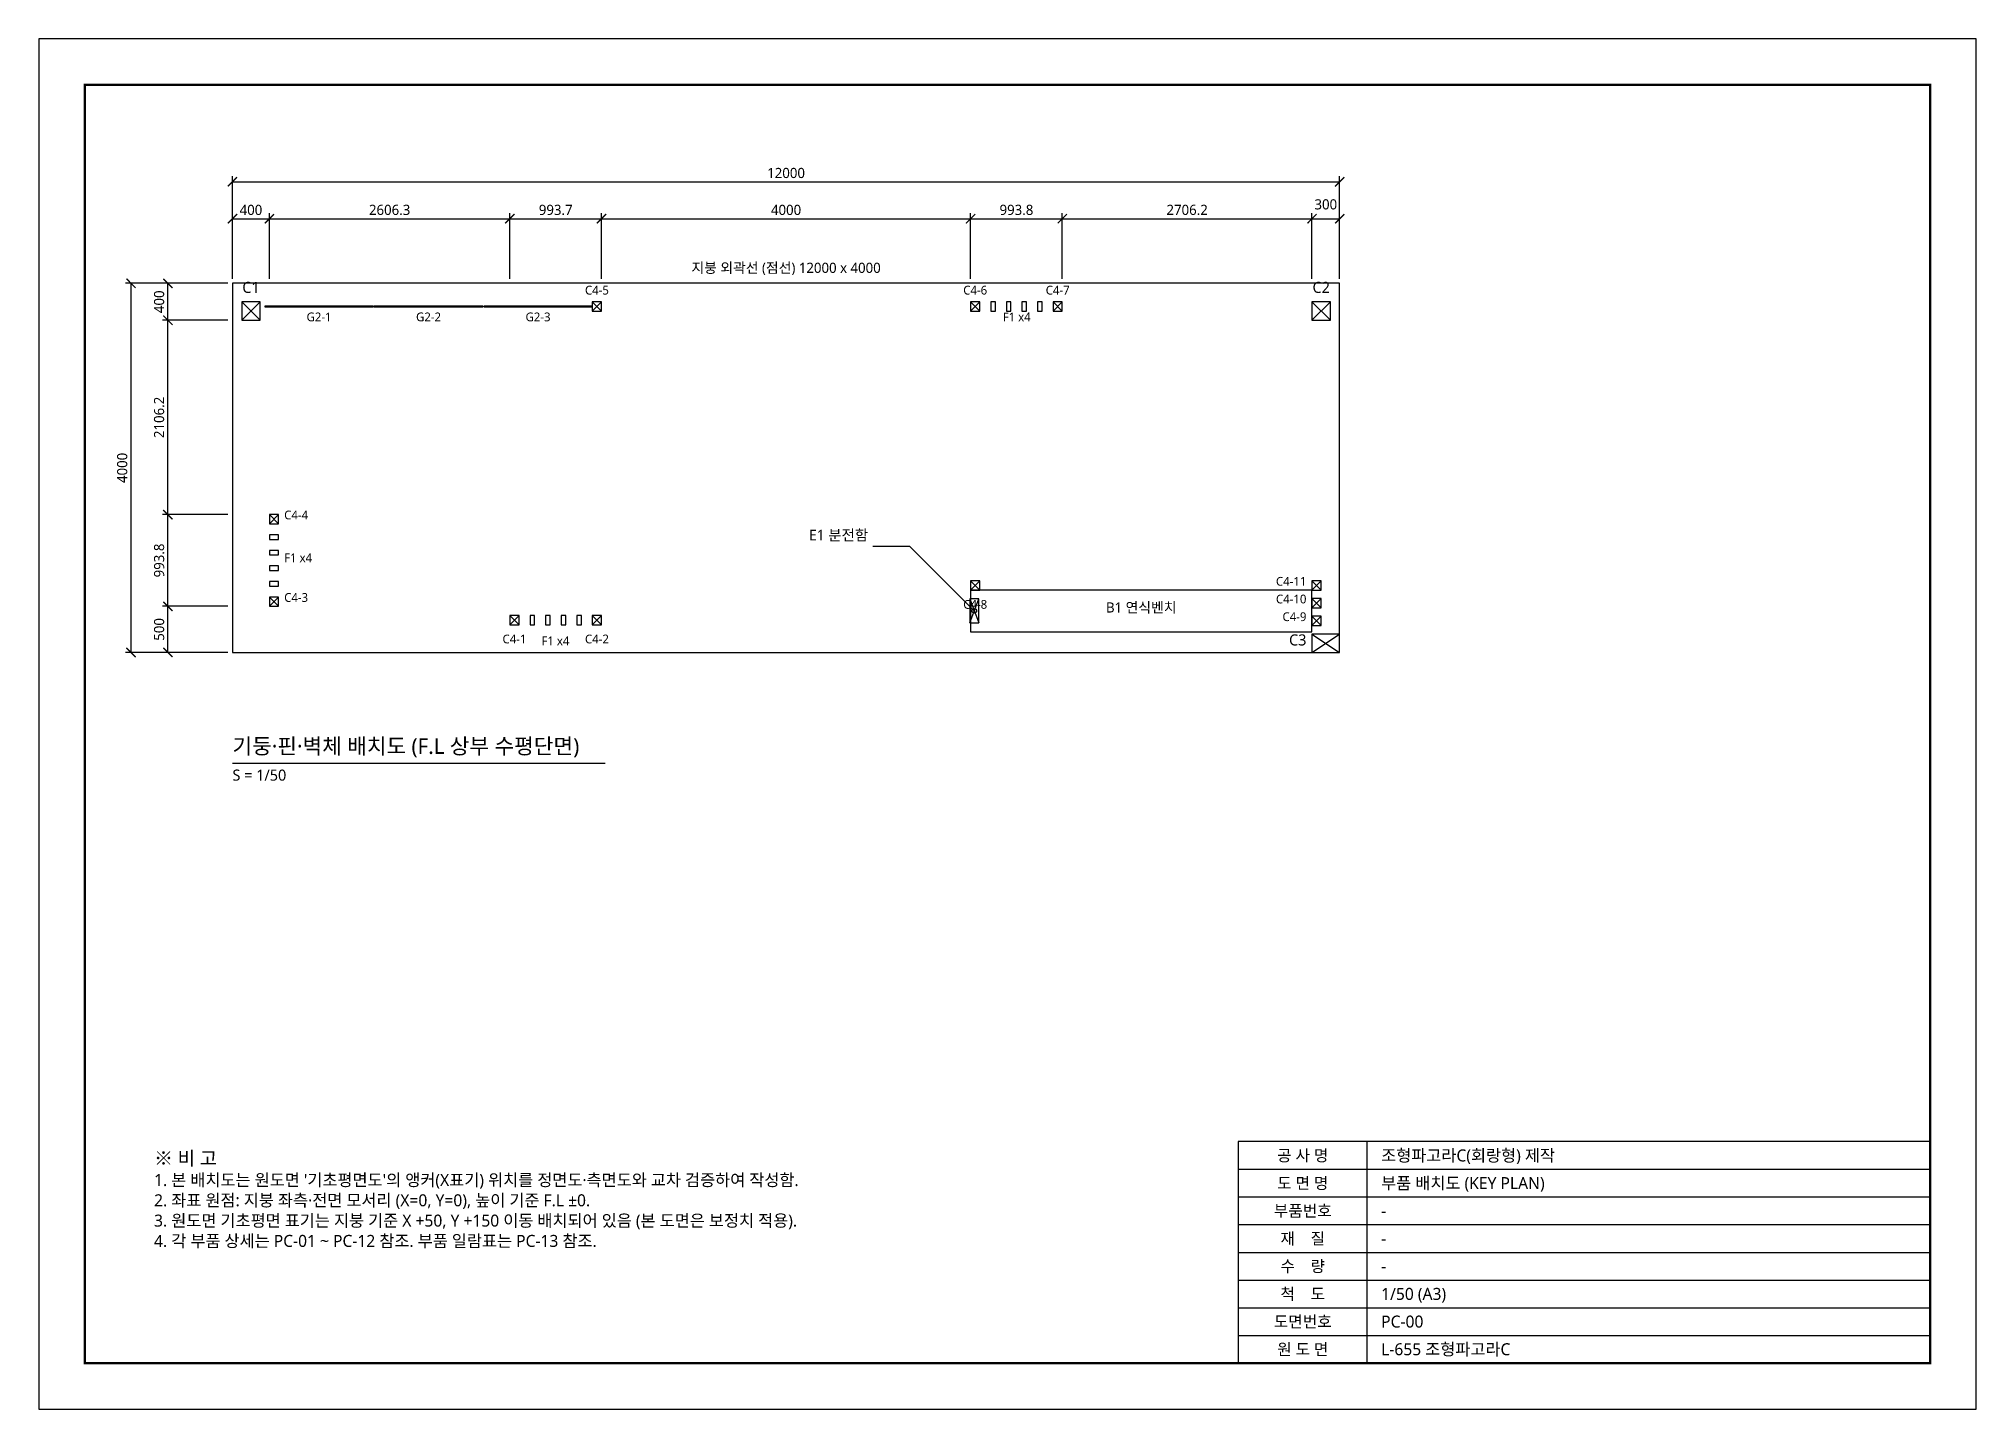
# Model space of a CAD drawing. Header units: millimetres. Extents: x 0 to 650420, y 0 to 14850.
# Drawn here: x 0 to 21000, y 0 to 14850 of the extents above; entities that cross this region are included whole.
import ezdxf
from ezdxf.enums import TextEntityAlignment as Align

# ---------------------------------------------------------------- set-up
doc = ezdxf.new("R2010")
doc.units = ezdxf.units.MM
doc.linetypes.add('DASHED', pattern=[1.524, 1.27, -0.254])
for name, color, linetype in [('DIM', 3, 'Continuous'), ('FRAME', 7, 'Continuous'), ('HIDDEN', 8, 'DASHED'), ('OUTLINE', 7, 'Continuous'), ('TEXT', 7, 'Continuous'), ('THIN', 8, 'Continuous')]:
    doc.layers.add(name, color=color, linetype=linetype)
doc.styles.add('KOR', font='NanumGothic.ttf')
doc.dimstyles.new('PART', dxfattribs={"dimtxt": 2.2, "dimasz": 2, "dimexe": 1.2, "dimexo": 1, "dimgap": 0.8, "dimtad": 1, "dimdec": 1, "dimlfac": 100, "dimdsep": 46, "dimtxsty": 'KOR', "dimblk": 'ARCHTICK', "dimcen": 2.5, "dimclrd": 3, "dimclre": 3, "dimclrt": 3, "dimazin": 3, "dimtfac": 0.5, "dimtmove": 2, "dimatfit": 3})

msp = doc.modelspace()

# ---------------------------------------------------------------- texts
at = {"layer": 'TEXT', "style": 'KOR'}
for s, height, p in [('지붕 외곽선 (점선) 12000 x 4000', 110, (8100, 12280)), ('C1', 120, (2300, 12060)), ('C2', 120, (13900, 12060)), ('C4-5', 95, (6050, 12050)), ('C4-6', 95, (10150, 12050)), ('C4-7', 95, (11043.8, 12050)), ('G2-1', 95, (3038.35, 11760)), ('G2-2', 95, (4225.05, 11760)), ('G2-3', 95, (5411.7, 11760)), ('F1 x4', 95, (10600, 11760)), ('C4-8', 95, (10150, 8645)), ('B1 연식벤치', 110, (11950, 8600)), ('C4-1', 95, (5156.3, 8270)), ('F1 x4', 95, (5600, 8250)), ('C4-2', 95, (6050, 8270))]:
    msp.add_text(s, height=height, dxfattribs=at).set_placement(p, align=Align.BOTTOM_CENTER)
for s, height, p in [('C4-4', 95, (2660, 9613.8)), ('F1 x4', 95, (2660, 9150)), ('C4-3', 95, (2660, 8720)), ('기둥·핀·벽체 배치도 (F.L 상부 수평단면)', 170, (2100, 7050)), ('S = 1/50', 120, (2100, 6775)), ('※ 비 고', 150, (1250, 2600)), ("1. 본 배치도는 원도면 '기초평면도'의 앵커(X표기) 위치를 정면도·측면도와 교차 검증하여 작성함.", 130, (1250, 2380)), ('2. 좌표 원점: 지붕 좌측·전면 모서리 (X=0, Y=0), 높이 기준 F.L ±0.', 130, (1250, 2160)), ('3. 원도면 기초평면 표기는 지붕 기준 X +50, Y +150 이동 배치되어 있음 (본 도면은 보정치 적용).', 130, (1250, 1940)), ('4. 각 부품 상세는 PC-01 ~ PC-12 참조. 부품 일람표는 PC-13 참조.', 130, (1250, 1720))]:
    msp.add_text(s, height=height, dxfattribs=at).set_placement(p, align=Align.BOTTOM_LEFT)
for s, height, p in [('E1 분전함', 115, (8990, 9380)), ('C4-11', 95, (13740, 8895)), ('C4-10', 95, (13740, 8703.3)), ('C4-9', 95, (13740, 8511.7)), ('C3', 120, (13740, 8240))]:
    msp.add_text(s, height=height, dxfattribs=at).set_placement(p, align=Align.BOTTOM_RIGHT)
for s, p in [('공 사 명', (13700, 2750)), ('도 면 명', (13700, 2450)), ('부품번호', (13700, 2150)), ('재    질', (13700, 1850)), ('수    량', (13700, 1550)), ('척    도', (13700, 1250)), ('도면번호', (13700, 950)), ('원 도 면', (13700, 650))]:
    msp.add_text(s, height=125, dxfattribs=at).set_placement(p, align=Align.MIDDLE_CENTER)
for s, p in [('조형파고라C(회랑형) 제작', (14550, 2750)), ('부품 배치도 (KEY PLAN)', (14550, 2450)), ('-', (14550, 2150)), ('-', (14550, 1850)), ('-', (14550, 1550)), ('1/50 (A3)', (14550, 1250)), ('PC-00', (14550, 950)), ('L-655 조형파고라C', (14550, 650))]:
    msp.add_text(s, height=130, dxfattribs=at).set_placement(p, align=Align.MIDDLE_LEFT)

# ---------------------------------------------------------------- blocks, each defined once
blk = doc.blocks.new('_ARCHTICK')
at = {"color": 0, "linetype": 'BYBLOCK', "const_width": 0.15}
blk.add_lwpolyline([(-0.5, -0.5), (0.5, 0.5)], dxfattribs=at)

# ---------------------------------------------------------------- dimensions: what is measured, and where the dimension line sits
at = {"layer": 'DIM'}
for base, p1, p2 in [((2100, 13300), (2100, 12200), (14100, 12200)), ((2100, 12900), (2100, 12200), (2500, 12200)), ((2500, 12900), (2500, 12200), (5106.3, 12200)), ((5106.3, 12900), (5106.3, 12200), (6100, 12200)), ((6100, 12900), (6100, 12200), (10100, 12200)), ((10100, 12900), (10100, 12200), (11093.8, 12200)), ((11093.8, 12900), (11093.8, 12200), (13800, 12200)), ((13800, 12900), (13800, 12200), (14100, 12200))]:
    msp.add_linear_dim(base=base, p1=p1, p2=p2, dimstyle='PART', override={"dimscale": 50, "dimlfac": 1}, dxfattribs=at).render()
for base, p1, p2 in [((1000, 8200), (2100, 8200), (2100, 12200)), ((1400, 11800), (2100, 11800), (2100, 12200)), ((1400, 9693.8), (2100, 9693.8), (2100, 11800)), ((1400, 8700), (2100, 8700), (2100, 9693.8)), ((1400, 8200), (2100, 8200), (2100, 8700))]:
    msp.add_linear_dim(base=base, p1=p1, p2=p2, angle=90, dimstyle='PART', override={"dimscale": 50, "dimlfac": 1}, dxfattribs=at).render()

# ---------------------------------------------------------------- linework, layer by layer
at = {"layer": 'DIM'}
msp.add_lwpolyline([(10140, 8650), (9440, 9350), (9040, 9350)], dxfattribs=at)
msp.add_circle((10140, 8650), 25, dxfattribs=at)
at = {"layer": 'FRAME'}
for points in [[(0, 0), (21000, 0), (21000, 14850), (0, 14850)], [(13000, 500), (20500, 500), (20500, 2900), (13000, 2900)]]:
    msp.add_lwpolyline(points, close=True, dxfattribs=at)
at = {"layer": 'FRAME', "const_width": 25}
msp.add_lwpolyline([(500, 500), (20500, 500), (20500, 14350), (500, 14350)], close=True, dxfattribs=at)
at = {"layer": 'HIDDEN'}
msp.add_lwpolyline([(2100, 8200), (14100, 8200), (14100, 12200), (2100, 12200)], close=True, dxfattribs=at)
at = {"layer": 'OUTLINE'}
for points in [[(2200, 11800), (2400, 11800), (2400, 12000), (2200, 12000)], [(6000, 11900), (6100, 11900), (6100, 12000), (6000, 12000)], [(10100, 11900), (10200, 11900), (10200, 12000), (10100, 12000)], [(10318.8, 11900), (10368.8, 11900), (10368.8, 12000), (10318.8, 12000)], [(10487.5, 11900), (10537.5, 11900), (10537.5, 12000), (10487.5, 12000)], [(10656.3, 11900), (10706.3, 11900), (10706.3, 12000), (10656.3, 12000)], [(10825, 11900), (10875, 11900), (10875, 12000), (10825, 12000)], [(10993.8, 11900), (11093.8, 11900), (11093.8, 12000), (10993.8, 12000)], [(13800, 11800), (14000, 11800), (14000, 12000), (13800, 12000)], [(2450, 11946), (3626.7, 11946), (3626.7, 11954), (2450, 11954)], [(3636.7, 11946), (4813.4, 11946), (4813.4, 11954), (3636.7, 11954)], [(4823.4, 11946), (6000, 11946), (6000, 11954), (4823.4, 11954)], [(2500, 9593.8), (2600, 9593.8), (2600, 9693.8), (2500, 9693.8)], [(2500, 9425), (2600, 9425), (2600, 9475), (2500, 9475)], [(2500, 9256.3), (2600, 9256.3), (2600, 9306.3), (2500, 9306.3)], [(2500, 9087.5), (2600, 9087.5), (2600, 9137.5), (2500, 9137.5)], [(2500, 8918.8), (2600, 8918.8), (2600, 8968.8), (2500, 8968.8)], [(10100, 8875), (10200, 8875), (10200, 8975), (10100, 8975)], [(10100, 8425), (13800, 8425), (13800, 8875), (10100, 8875)], [(13800, 8875), (13900, 8875), (13900, 8975), (13800, 8975)], [(2500, 8700), (2600, 8700), (2600, 8800), (2500, 8800)], [(10092, 8520), (10189, 8520), (10189, 8780), (10092, 8780)], [(13800, 8683.3), (13900, 8683.3), (13900, 8783.3), (13800, 8783.3)], [(5106.3, 8500), (5206.3, 8500), (5206.3, 8600), (5106.3, 8600)], [(5325, 8500), (5375, 8500), (5375, 8600), (5325, 8600)], [(5493.8, 8500), (5543.8, 8500), (5543.8, 8600), (5493.8, 8600)], [(5662.5, 8500), (5712.5, 8500), (5712.5, 8600), (5662.5, 8600)], [(5831.3, 8500), (5881.3, 8500), (5881.3, 8600), (5831.3, 8600)], [(6000, 8500), (6100, 8500), (6100, 8600), (6000, 8600)], [(13800, 8491.7), (13900, 8491.7), (13900, 8591.7), (13800, 8591.7)], [(13800, 8200), (14100, 8200), (14100, 8400), (13800, 8400)]]:
    msp.add_lwpolyline(points, close=True, dxfattribs=at)
at = {"layer": 'TEXT'}
msp.add_lwpolyline([(2100, 7000), (6137.5, 7000)], dxfattribs=at)
at = {"layer": 'THIN'}
for p, q in [((2200, 11800), (2400, 12000)), ((2200, 12000), (2400, 11800)), ((6000, 11900), (6100, 12000)), ((6000, 12000), (6100, 11900)), ((10100, 11900), (10200, 12000)), ((10100, 12000), (10200, 11900)), ((10993.8, 11900), (11093.8, 12000)), ((10993.8, 12000), (11093.8, 11900)), ((13800, 11800), (14000, 12000)), ((13800, 12000), (14000, 11800)), ((2500, 9593.8), (2600, 9693.8)), ((2500, 9693.8), (2600, 9593.8)), ((10100, 8875), (10200, 8975)), ((10100, 8975), (10200, 8875)), ((13800, 8875), (13900, 8975)), ((13800, 8975), (13900, 8875)), ((2500, 8700), (2600, 8800)), ((2500, 8800), (2600, 8700)), ((10092, 8520), (10189, 8780)), ((10092, 8780), (10189, 8520)), ((13800, 8683.3), (13900, 8783.3)), ((13800, 8783.3), (13900, 8683.3)), ((5106.3, 8500), (5206.3, 8600)), ((5106.3, 8600), (5206.3, 8500)), ((6000, 8500), (6100, 8600)), ((6000, 8600), (6100, 8500)), ((13800, 8491.7), (13900, 8591.7)), ((13800, 8591.7), (13900, 8491.7)), ((13800, 8200), (14100, 8400)), ((13800, 8400), (14100, 8200))]:
    msp.add_line(p, q, dxfattribs=at)
for points in [[(14400, 500), (14400, 2900)], [(13000, 2600), (20500, 2600)], [(13000, 2300), (20500, 2300)], [(13000, 2000), (20500, 2000)], [(13000, 1700), (20500, 1700)], [(13000, 1400), (20500, 1400)], [(13000, 1100), (20500, 1100)], [(13000, 800), (20500, 800)]]:
    msp.add_lwpolyline(points, dxfattribs=at)

msp.set_redraw_order([(e.dxf.handle, doc.entitydb.next_handle()) for e in msp.query("TEXT MTEXT ATTDEF DIMENSION ARC_DIMENSION")])  # texts and dimensions are drawn at this point

doc.saveas('drawing.dxf')
